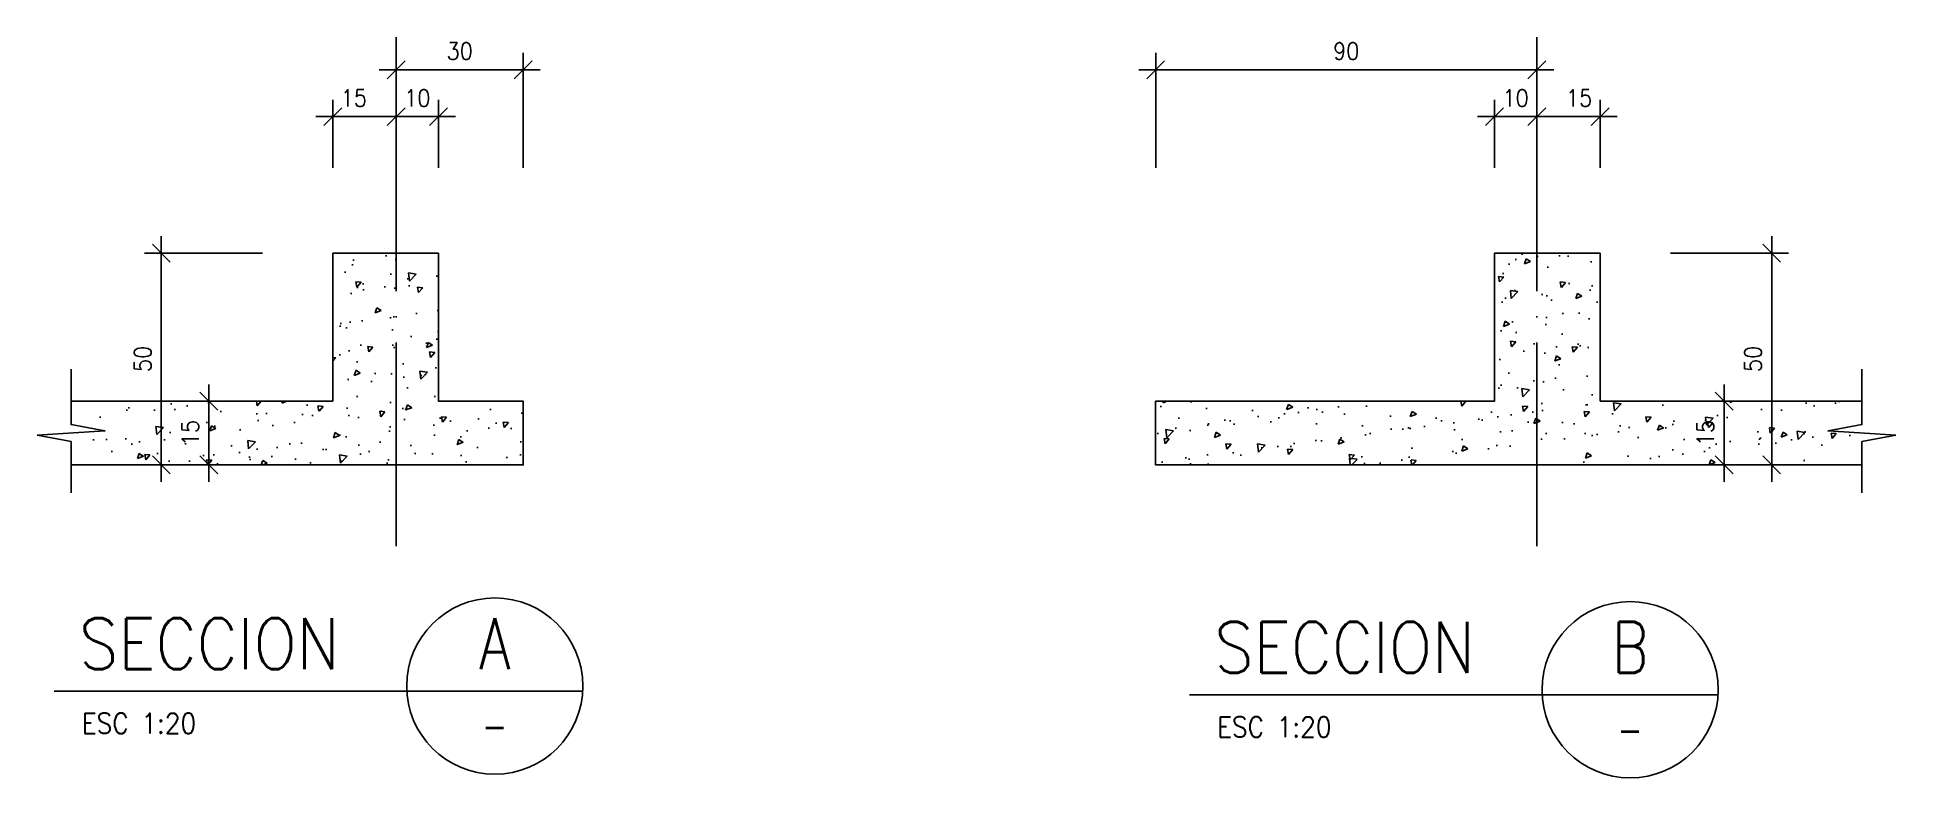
# Model space of a CAD drawing. Extents: x 2750 to 11313, y 3653 to 11429.
# Drawn here: x 8880.8 to 9319.7, y 4444 to 4618.9 of the extents above; entities that cross this region are included whole.
import ezdxf
from ezdxf.enums import TextEntityAlignment as Align

# ---------------------------------------------------------------- set-up
doc = ezdxf.new("R2010")
doc.units = 0
doc.header["$LTSCALE"] = 60
doc.header["$PDMODE"] = 1
doc.linetypes.add('EJES', pattern=[3, 2.5, -0.25, 0, -0.25])
doc.layers.get('0').update_dxf_attribs({"linetype": 'CONTINUOUS'})
doc.layers.get('DEFPOINTS').update_dxf_attribs({"linetype": 'CONTINUOUS'})
for name, color, linetype in [('COTAS', 3, 'CONTINUOUS'), ('EJES', 1, 'EJES'), ('SECCION', 1, 'CONTINUOUS'), ('TITULO', 6, 'CONTINUOUS')]:
    doc.layers.add(name, color=color, linetype=linetype)
doc.styles.add('COTAS', font='romans.shx', dxfattribs={"width": 0.9})
doc.dimstyles.new('20', dxfattribs={"dimscale": 0.4, "dimtxt": 10, "dimasz": 1, "dimexe": 10, "dimexo": 0, "dimgap": 6, "dimtad": 1, "dimdec": 3, "dimdsep": 46, "dimtxsty": 'COTAS', "dimblk": '$COTA$', "dimcen": 0.09, "dimdle": 10, "dimclrd": 256, "dimclre": 256, "dimclrt": 2, "dimadec": 0, "dimazin": 0, "dimtfac": 1, "dimtdec": 3, "dimtmove": 0, "dimatfit": 2, "dimfxl": 1, "dimtolj": 1, "dimarcsym": 0})

msp = doc.modelspace()

# ---------------------------------------------------------------- blocks, each defined once
blk = doc.blocks.new('$COTA$')
at = {"layer": 'COTAS'}
for p, q in [((10, 0), (-10, 0)), ((5.3, 5.3), (-5.3, -5.3)), ((0, -10), (0, 10))]:
    blk.add_line(p, q, dxfattribs=at)
blk = doc.blocks.new('*D194')
at = {"layer": 'COTAS', "lineweight": -2, "transparency": 16777216}
for p, q in [((8950.55, 4587.99), (8950.55, 4604.09)), ((8950.95, 4600.09), (8965.15, 4600.09)), ((8965.55, 4587.99), (8965.55, 4604.09))]:
    blk.add_line(p, q, dxfattribs=at)
at = {"layer": 'DEFPOINTS', "color": 0, "transparency": 16777216}
for p in [(8965.55, 4600.09), (8950.55, 4587.99), (8965.55, 4587.99)]:
    blk.add_point(p, dxfattribs=at)
at = {"layer": 'COTAS', "lineweight": -2, "transparency": 16777216, "xscale": 0.4, "yscale": 0.4, "zscale": 0.4, "rotation": 180}
blk.add_blockref('$COTA$', (8950.55, 4600.09), dxfattribs=at)
at = {"layer": 'COTAS', "lineweight": -2, "transparency": 16777216, "xscale": 0.4, "yscale": 0.4, "zscale": 0.4}
blk.add_blockref('$COTA$', (8965.55, 4600.09), dxfattribs=at)
at = {"layer": 'COTAS', "color": 2, "transparency": 16777216, "insert": (8955.55, 4604.49), "char_height": 4, "attachment_point": 5, "style": 'COTAS'}
blk.add_mtext('\\A1;15', dxfattribs=at)
blk = doc.blocks.new('*D195')
at = {"layer": 'COTAS', "lineweight": -2, "transparency": 16777216}
for p, q in [((8919.66, 4532.89), (8925.33, 4532.89)), ((8921.33, 4532.49), (8921.33, 4518.29)), ((8919.66, 4517.89), (8925.33, 4517.89))]:
    blk.add_line(p, q, dxfattribs=at)
at = {"layer": 'DEFPOINTS', "color": 0, "transparency": 16777216}
for p in [(8919.66, 4532.89), (8919.66, 4517.89), (8921.33, 4517.89)]:
    blk.add_point(p, dxfattribs=at)
at = {"layer": 'COTAS', "lineweight": -2, "transparency": 16777216, "xscale": 0.4, "yscale": 0.4, "zscale": 0.4}
for p, rotation in [((8921.33, 4532.89), 90), ((8921.33, 4517.89), 270)]:
    blk.add_blockref('$COTA$', p, dxfattribs=dict(at, rotation=rotation))
at = {"layer": 'COTAS', "color": 2, "transparency": 16777216, "insert": (8916.93, 4525.39), "char_height": 4, "attachment_point": 5, "rotation": 90, "style": 'COTAS'}
blk.add_mtext('\\A1;15', dxfattribs=at)
blk = doc.blocks.new('*D198')
at = {"layer": 'COTAS', "lineweight": -2, "transparency": 16777216}
for p, q in [((8934.01, 4567.89), (8906.08, 4567.89)), ((8910.08, 4518.29), (8910.08, 4567.49)), ((8929.45, 4517.89), (8906.08, 4517.89))]:
    blk.add_line(p, q, dxfattribs=at)
at = {"layer": 'DEFPOINTS', "color": 0, "transparency": 16777216}
for p in [(8910.08, 4567.89), (8934.01, 4567.89), (8929.45, 4517.89)]:
    blk.add_point(p, dxfattribs=at)
at = {"layer": 'COTAS', "lineweight": -2, "transparency": 16777216, "xscale": 0.4, "yscale": 0.4, "zscale": 0.4}
for p, rotation in [((8910.08, 4567.89), 90), ((8910.08, 4517.89), 270)]:
    blk.add_blockref('$COTA$', p, dxfattribs=dict(at, rotation=rotation))
at = {"layer": 'COTAS', "color": 2, "transparency": 16777216, "insert": (8905.68, 4542.89), "char_height": 4, "attachment_point": 5, "rotation": 90, "style": 'COTAS'}
blk.add_mtext('\\A1;50', dxfattribs=at)
blk = doc.blocks.new('*D199')
at = {"layer": 'COTAS', "lineweight": -2, "transparency": 16777216}
for p, q in [((8965.55, 4587.99), (8965.55, 4604.09)), ((8975.15, 4600.09), (8965.95, 4600.09)), ((8975.55, 4587.99), (8975.55, 4604.09))]:
    blk.add_line(p, q, dxfattribs=at)
at = {"layer": 'DEFPOINTS', "color": 0, "transparency": 16777216}
for p in [(8965.55, 4600.09), (8965.55, 4587.99), (8975.55, 4587.99)]:
    blk.add_point(p, dxfattribs=at)
at = {"layer": 'COTAS', "lineweight": -2, "transparency": 16777216, "xscale": 0.4, "yscale": 0.4, "zscale": 0.4, "rotation": 180}
blk.add_blockref('$COTA$', (8965.55, 4600.09), dxfattribs=at)
at = {"layer": 'COTAS', "lineweight": -2, "transparency": 16777216, "xscale": 0.4, "yscale": 0.4, "zscale": 0.4}
blk.add_blockref('$COTA$', (8975.55, 4600.09), dxfattribs=at)
at = {"layer": 'COTAS', "color": 2, "transparency": 16777216, "insert": (8970.55, 4604.49), "char_height": 4, "attachment_point": 5, "style": 'COTAS'}
blk.add_mtext('\\A1;10', dxfattribs=at)
blk = doc.blocks.new('*U193')
at = {"layer": 'TITULO'}
blk.add_line((124.82, 0), (0, 0), dxfattribs=at)
at = {"layer": 'TITULO', "color": 1}
blk.add_circle((104.05, 1.2), 20.8, dxfattribs=at)
at = {"layer": 'TITULO', "style": 'COTAS', "width": 0.9}
blk.add_attdef('TITULO', (5.87, 5.2), '', height=12, dxfattribs=at)
at = {"layer": 'TITULO', "style": 'COTAS', "width": 0.8}
blk.add_attdef('SECCION', text='', height=12, dxfattribs=at).set_placement((104.05, 11.2), align=Align.MIDDLE)
at = {"layer": 'TITULO', "color": 2, "style": 'COTAS', "width": 0.9}
blk.add_attdef('ESCALA', (6.51, -10), '', height=4.8, dxfattribs=at)
blk.add_attdef('PLANO', text='', height=6, dxfattribs=at).set_placement((104.05, -8.2), align=Align.MIDDLE)
blk = doc.blocks.new('*D206')
at = {"layer": 'COTAS', "lineweight": -2, "transparency": 16777216}
for p, q in [((8965.55, 4587.99), (8965.55, 4615.17)), ((8995.55, 4587.99), (8995.55, 4615.17)), ((8965.95, 4611.17), (8995.15, 4611.17))]:
    blk.add_line(p, q, dxfattribs=at)
at = {"layer": 'DEFPOINTS', "color": 0, "transparency": 16777216}
for p in [(8995.55, 4611.17), (8965.55, 4587.99), (8995.55, 4587.99)]:
    blk.add_point(p, dxfattribs=at)
at = {"layer": 'COTAS', "lineweight": -2, "transparency": 16777216, "xscale": 0.4, "yscale": 0.4, "zscale": 0.4, "rotation": 180}
blk.add_blockref('$COTA$', (8965.55, 4611.17), dxfattribs=at)
at = {"layer": 'COTAS', "lineweight": -2, "transparency": 16777216, "xscale": 0.4, "yscale": 0.4, "zscale": 0.4}
blk.add_blockref('$COTA$', (8995.55, 4611.17), dxfattribs=at)
at = {"layer": 'COTAS', "color": 2, "transparency": 16777216, "insert": (8980.55, 4615.57), "char_height": 4, "attachment_point": 5, "style": 'COTAS'}
blk.add_mtext('\\A1;30', dxfattribs=at)
blk = doc.blocks.new('*D209')
at = {"layer": 'COTAS', "lineweight": -2, "transparency": 16777216}
for p, q in [((9234.9, 4587.99), (9234.9, 4604.09)), ((9249.5, 4600.09), (9235.3, 4600.09)), ((9249.9, 4587.99), (9249.9, 4604.09))]:
    blk.add_line(p, q, dxfattribs=at)
at = {"layer": 'DEFPOINTS', "color": 0, "transparency": 16777216}
for p in [(9234.9, 4600.09), (9234.9, 4587.99), (9249.9, 4587.99)]:
    blk.add_point(p, dxfattribs=at)
at = {"layer": 'COTAS', "lineweight": -2, "transparency": 16777216, "xscale": 0.4, "yscale": 0.4, "zscale": 0.4, "rotation": 180}
blk.add_blockref('$COTA$', (9234.9, 4600.09), dxfattribs=at)
at = {"layer": 'COTAS', "lineweight": -2, "transparency": 16777216, "xscale": 0.4, "yscale": 0.4, "zscale": 0.4}
blk.add_blockref('$COTA$', (9249.9, 4600.09), dxfattribs=at)
at = {"layer": 'COTAS', "color": 2, "transparency": 16777216, "insert": (9244.9, 4604.49), "char_height": 4, "attachment_point": 5, "style": 'COTAS'}
blk.add_mtext('\\A1;15', dxfattribs=at)
blk = doc.blocks.new('*D210')
at = {"layer": 'COTAS', "lineweight": -2, "transparency": 16777216}
for p, q in [((9280.79, 4532.89), (9275.13, 4532.89)), ((9279.13, 4532.49), (9279.13, 4518.29)), ((9280.79, 4517.89), (9275.13, 4517.89))]:
    blk.add_line(p, q, dxfattribs=at)
at = {"layer": 'DEFPOINTS', "color": 0, "transparency": 16777216}
for p in [(9280.79, 4532.89), (9279.13, 4517.89), (9280.79, 4517.89)]:
    blk.add_point(p, dxfattribs=at)
at = {"layer": 'COTAS', "lineweight": -2, "transparency": 16777216, "xscale": 0.4, "yscale": 0.4, "zscale": 0.4}
for p, rotation in [((9279.13, 4532.89), 90), ((9279.13, 4517.89), 270)]:
    blk.add_blockref('$COTA$', p, dxfattribs=dict(at, rotation=rotation))
at = {"layer": 'COTAS', "color": 2, "transparency": 16777216, "insert": (9274.73, 4525.39), "char_height": 4, "attachment_point": 5, "rotation": 90, "style": 'COTAS'}
blk.add_mtext('\\A1;15', dxfattribs=at)
blk = doc.blocks.new('*D211')
at = {"layer": 'COTAS', "lineweight": -2, "transparency": 16777216}
for p, q in [((9266.44, 4567.89), (9294.37, 4567.89)), ((9290.37, 4518.29), (9290.37, 4567.49)), ((9271, 4517.89), (9294.37, 4517.89))]:
    blk.add_line(p, q, dxfattribs=at)
at = {"layer": 'DEFPOINTS', "color": 0, "transparency": 16777216}
for p in [(9266.44, 4567.89), (9290.37, 4567.89), (9271, 4517.89)]:
    blk.add_point(p, dxfattribs=at)
at = {"layer": 'COTAS', "lineweight": -2, "transparency": 16777216, "xscale": 0.4, "yscale": 0.4, "zscale": 0.4}
for p, rotation in [((9290.37, 4567.89), 90), ((9290.37, 4517.89), 270)]:
    blk.add_blockref('$COTA$', p, dxfattribs=dict(at, rotation=rotation))
at = {"layer": 'COTAS', "color": 2, "transparency": 16777216, "insert": (9285.97, 4542.89), "char_height": 4, "attachment_point": 5, "rotation": 90, "style": 'COTAS'}
blk.add_mtext('\\A1;50', dxfattribs=at)
blk = doc.blocks.new('*D212')
at = {"layer": 'COTAS', "lineweight": -2, "transparency": 16777216}
for p, q in [((9224.9, 4587.99), (9224.9, 4604.09)), ((9225.3, 4600.09), (9234.5, 4600.09)), ((9234.9, 4587.99), (9234.9, 4604.09))]:
    blk.add_line(p, q, dxfattribs=at)
at = {"layer": 'DEFPOINTS', "color": 0, "transparency": 16777216}
for p in [(9234.9, 4600.09), (9224.9, 4587.99), (9234.9, 4587.99)]:
    blk.add_point(p, dxfattribs=at)
at = {"layer": 'COTAS', "lineweight": -2, "transparency": 16777216, "xscale": 0.4, "yscale": 0.4, "zscale": 0.4, "rotation": 180}
blk.add_blockref('$COTA$', (9224.9, 4600.09), dxfattribs=at)
at = {"layer": 'COTAS', "lineweight": -2, "transparency": 16777216, "xscale": 0.4, "yscale": 0.4, "zscale": 0.4}
blk.add_blockref('$COTA$', (9234.9, 4600.09), dxfattribs=at)
at = {"layer": 'COTAS', "color": 2, "transparency": 16777216, "insert": (9229.9, 4604.49), "char_height": 4, "attachment_point": 5, "style": 'COTAS'}
blk.add_mtext('\\A1;10', dxfattribs=at)
blk = doc.blocks.new('*D208')
at = {"layer": 'COTAS', "lineweight": -2, "transparency": 16777216}
for p, q in [((9144.9, 4587.99), (9144.9, 4615.17)), ((9234.9, 4587.99), (9234.9, 4615.17)), ((9234.5, 4611.17), (9145.3, 4611.17))]:
    blk.add_line(p, q, dxfattribs=at)
at = {"layer": 'DEFPOINTS', "color": 0, "transparency": 16777216}
for p in [(9144.9, 4611.17), (9144.9, 4587.99), (9234.9, 4587.99)]:
    blk.add_point(p, dxfattribs=at)
at = {"layer": 'COTAS', "lineweight": -2, "transparency": 16777216, "xscale": 0.4, "yscale": 0.4, "zscale": 0.4, "rotation": 180}
blk.add_blockref('$COTA$', (9144.9, 4611.17), dxfattribs=at)
at = {"layer": 'COTAS', "lineweight": -2, "transparency": 16777216, "xscale": 0.4, "yscale": 0.4, "zscale": 0.4}
blk.add_blockref('$COTA$', (9234.9, 4611.17), dxfattribs=at)
at = {"layer": 'COTAS', "color": 2, "transparency": 16777216, "insert": (9189.9, 4615.57), "char_height": 4, "attachment_point": 5, "style": 'COTAS'}
blk.add_mtext('\\A1;90', dxfattribs=at)

# ---------------------------------------------------------------- dimensions: what is measured, and where the dimension line sits
at = {"layer": 'COTAS'}
dim = msp.add_linear_dim(base=(8995.55412872, 4611.1705329), p1=(8965.55412872, 4587.98982028), p2=(8995.55412872, 4587.98982028), dimstyle='20', dxfattribs=at)
dim.commit()
dim.dimension.update_dxf_attribs({"geometry": '*D206', "text_midpoint": (8980.55412872, 4615.5705329)})
for base, p1, p2, angle, picture, middle in [((9144.89752853, 4611.1705329), (9234.89752853, 4587.98982028), (9144.89752853, 4587.98982028), 180, '*D208', (9189.89752853, 4615.5705329)), ((8910.07817458, 4567.88502619), (8929.45027837, 4517.88502619), (8934.00840826, 4567.88502619), 90, '*D198', (8905.67817458, 4542.88502619)), ((9290.37348267, 4567.88502619), (9271.00137888, 4517.88502619), (9266.44324899, 4567.88502619), 90, '*D211', (9285.97348267, 4542.88502619)), ((8921.32642131, 4517.88502619), (8919.65759551, 4532.88502619), (8919.65759551, 4517.88502619), 90, '*D195', (8916.92642131, 4525.38502619)), ((9279.12523594, 4517.88502619), (9280.79406174, 4532.88502619), (9280.79406174, 4517.88502619), 90, '*D210', (9274.72523594, 4525.38502619))]:
    dim = msp.add_linear_dim(base=base, p1=p1, p2=p2, angle=angle, dimstyle='20', dxfattribs=at)
    dim.commit()
    dim.dimension.update_dxf_attribs({"geometry": picture, "text_midpoint": middle})
dim = msp.add_linear_dim(base=(8965.55412872, 4600.08746945), p1=(8950.55412872, 4587.98982028), p2=(8965.55412872, 4587.98982028), dimstyle='20', dxfattribs=at)
dim.commit()
dim.dimension.update_dxf_attribs({"geometry": '*D194', "text_midpoint": (8955.55412872, 4600.08746945), "dimtype": 160})
for base, p1, p2, angle, picture, middle in [((8965.55412872, 4600.08746945), (8975.55412872, 4587.98982028), (8965.55412872, 4587.98982028), 180, '*D199', (8970.55412872, 4600.08746945)), ((9234.89752853, 4600.08746945), (9224.89752853, 4587.98982028), (9234.89752853, 4587.98982028), 0, '*D212', (9229.89752853, 4600.08746945)), ((9234.89752853, 4600.08746945), (9249.89752853, 4587.98982028), (9234.89752853, 4587.98982028), 180, '*D209', (9244.89752853, 4600.08746945))]:
    dim = msp.add_linear_dim(base=base, p1=p1, p2=p2, angle=angle, dimstyle='20', dxfattribs=at)
    dim.commit()
    dim.dimension.update_dxf_attribs({"geometry": picture, "text_midpoint": middle, "dimtype": 160})

# ---------------------------------------------------------------- hatches: boundary and pattern name
at = {"layer": 'SECCION'}
h = msp.add_hatch(dxfattribs=at)
h.set_pattern_fill('AR-CONC', color=9, scale=0.08, angle=-180)
h.set_pattern_definition([(230, (245.228, -60.381), (-14.574774, 1.275127), [1.524, -16.764]), (175, (245.228, -60.381), (2.819474, -15.284548), [1.2192, -13.411247]), (280.45144, (244.014, -60.275), (-11.7553, -14.00942), [1.2952, -14.24722]), (226.1842, (245.228, -64.445), (-21.686323, 3.363386), [2.286, -25.146]), (276.63556, (243.421, -64.165), (-18.99233, -19.79409), [1.9428, -21.37085]), (171.18415, (245.228, -64.445), (-18.99233, -19.79409), [1.828797, -20.11678]), (201, (243.196, -63.43), (-12.129151, 8.181216), [1.524, -16.764]), (146, (243.196, -63.43), (-4.944162, -14.735037), [1.2192, -13.4112]), (251.45144, (242.186, -62.748), (-17.073314, -6.553822), [1.2952, -14.247195]), (217.5, (245.2285, -60.3815), (-0.2470883, -6.764403), [0, -13.24864, 0, -13.6144, 0, -13.462]), (187.5, (245.2285, -60.3815), (-5.345573, -8.014446), [0, -7.76224, 0, -12.94384, 0, -5.1308]), (147.5, (249.76, -60.3815), (-10.8472476, 0.4582995), [0, -5.08, 0, -15.8496, 0, -21.0312]), (137.5, (251.792, -60.381), (-11.8503345, -2.034119), [0, -6.604, 0, -10.52576, 0, -14.9352])])
h.paths.add_polyline_path([(8950.55412872, 4517.88502619), (8950.55412872, 4532.88502619), (8893.7610623, 4532.88502619), (8893.7610623, 4527.38502619), (8901.7610623, 4525.88502619), (8885.7610623, 4524.88502619), (8893.7610623, 4523.38502619), (8893.7610623, 4517.88502619)])
h.paths.add_polyline_path([(8975.55412872, 4567.88502619), (8965.55412872, 4567.88502619), (8965.55412872, 4517.88502619), (8975.55412872, 4517.88502619)])
h.paths.add_polyline_path([(8965.55412872, 4567.88502619), (8950.55412872, 4567.88502619), (8950.55412872, 4517.88502619), (8965.55412872, 4517.88502619)])
h.paths.add_polyline_path([(8995.55412872, 4532.88502619), (8975.55412872, 4532.88502619), (8975.55412872, 4517.88502619), (8995.55412872, 4517.88502619)])
h = msp.add_hatch(dxfattribs=at)
h.set_pattern_fill('AR-CONC', color=9, scale=0.08, angle=-180)
h.set_pattern_definition([(230, (185.517, -60.381), (-14.574774, 1.275127), [1.524, -16.764]), (175, (185.517, -60.381), (2.819474, -15.284548), [1.2192, -13.411247]), (280.45144, (184.302, -60.275), (-11.7553, -14.00942), [1.2952, -14.24722]), (226.1842, (185.517, -64.445), (-21.686323, 3.363386), [2.286, -25.146]), (276.63556, (183.71, -64.165), (-18.99233, -19.79409), [1.9428, -21.37085]), (171.18415, (185.517, -64.445), (-18.99233, -19.79409), [1.828797, -20.11678]), (201, (183.485, -63.43), (-12.129151, 8.181216), [1.524, -16.764]), (146, (183.485, -63.43), (-4.944162, -14.735037), [1.2192, -13.4112]), (251.45144, (182.474, -62.748), (-17.073314, -6.553822), [1.2952, -14.247195]), (217.5, (185.517, -60.3815), (-0.2470883, -6.764403), [0, -13.24864, 0, -13.6144, 0, -13.462]), (187.5, (185.517, -60.3815), (-5.345573, -8.014446), [0, -7.76224, 0, -12.94384, 0, -5.1308]), (147.5, (190.048, -60.3815), (-10.8472476, 0.4582995), [0, -5.08, 0, -15.8496, 0, -21.0312]), (137.5, (192.08, -60.381), (-11.8503345, -2.034119), [0, -6.604, 0, -10.52576, 0, -14.9352])])
h.paths.add_polyline_path([(9249.89752853, 4517.88502619), (9249.89752853, 4532.88502619), (9306.69059495, 4532.88502619), (9306.69059495, 4527.38502619), (9298.69059495, 4525.88502619), (9314.69059495, 4524.88502619), (9306.69059495, 4523.38502619), (9306.69059495, 4517.88502619)])
h.paths.add_polyline_path([(9224.89752853, 4567.88502619), (9234.89752853, 4567.88502619), (9234.89752853, 4517.88502619), (9224.89752853, 4517.88502619)])
h.paths.add_polyline_path([(9234.89752853, 4567.88502619), (9249.89752853, 4567.88502619), (9249.89752853, 4517.88502619), (9234.89752853, 4517.88502619)])
h.paths.add_polyline_path([(9144.89752853, 4532.88502619), (9224.89752853, 4532.88502619), (9224.89752853, 4517.88502619), (9144.89752853, 4517.88502619)])

# ---------------------------------------------------------------- linework, layer by layer
at = {"layer": 'EJES', "ltscale": 0.4}
for points in [[(8965.55412872, 4618.85103751), (8965.55412872, 4498.65076077)], [(9234.89752853, 4618.85103751), (9234.89752853, 4498.65076077)]]:
    msp.add_lwpolyline(points, dxfattribs=at)
at = {"layer": 'SECCION', "color": 9}
for p, q in [((8880.7610623, 4524.88502619), (8888.7610623, 4523.38502619)), ((9319.69059495, 4524.88502619), (9311.69059495, 4523.38502619))]:
    msp.add_line(p, q, dxfattribs=at)
at = {"layer": 'SECCION', "color": 6}
for points in [[(8888.7610623, 4517.88502619), (8995.55412872, 4517.88502619), (8995.55412872, 4532.88502619), (8975.55412872, 4532.88502619), (8975.55412872, 4567.88502619)], [(8975.55412872, 4567.88502619), (8950.55412872, 4567.88502619)], [(8950.55412872, 4567.88502619), (8950.55412872, 4532.88502619)], [(9311.69059495, 4517.88502619), (9144.89752853, 4517.88502619), (9144.89752853, 4532.88502619), (9224.89752853, 4532.88502619), (9224.89752853, 4567.88502619)], [(9224.89752853, 4567.88502619), (9249.89752853, 4567.88502619)], [(9249.89752853, 4567.88502619), (9249.89752853, 4532.88502619)], [(8950.55412872, 4532.88502619), (8888.7610623, 4532.88502619)], [(9249.89752853, 4532.88502619), (9311.69059495, 4532.88502619)]]:
    msp.add_lwpolyline(points, dxfattribs=at)
at = {"layer": 'SECCION', "color": 9}
for points in [[(8880.7610623, 4524.88502619), (8896.7610623, 4525.88502619), (8888.7610623, 4527.38502619), (8888.7610623, 4540.4832578)], [(9319.69059495, 4524.88502619), (9303.69059495, 4525.88502619), (9311.69059495, 4527.38502619), (9311.69059495, 4540.4832578)], [(8888.7610623, 4511.29504202), (8888.7610623, 4523.38502619)], [(9311.69059495, 4511.29504202), (9311.69059495, 4523.38502619)]]:
    msp.add_lwpolyline(points, dxfattribs=at)

# ---------------------------------------------------------------- block references
for p, values in [((8884.77376373, 4464.45852143), {'TITULO': 'SECCION', 'SECCION': 'A', 'PLANO': '-', 'ESCALA': 'ESC 1:20'}), ((9152.88902816, 4463.59668696), {'TITULO': 'SECCION', 'SECCION': 'B', 'PLANO': '-', 'ESCALA': 'ESC 1:20'})]:
    msp.add_blockref('*U193', p).add_auto_attribs(values)

msp.set_redraw_order([(e.dxf.handle, doc.entitydb.next_handle()) for e in msp.query("TEXT MTEXT ATTDEF DIMENSION ARC_DIMENSION")])  # texts and dimensions are drawn at this point

doc.saveas('drawing.dxf')
